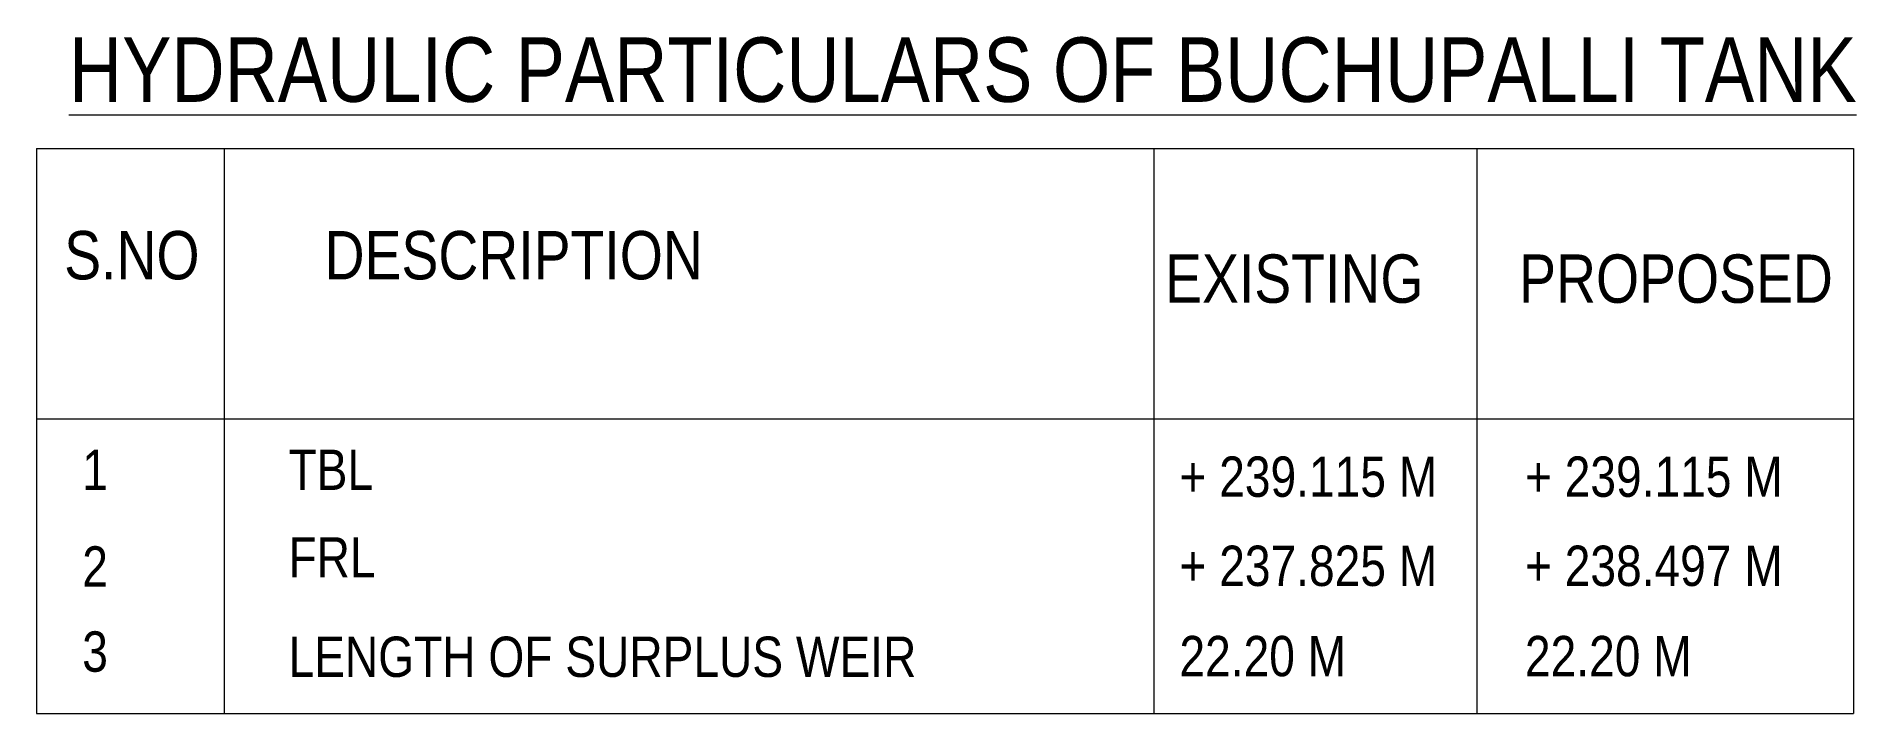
# Model space of a CAD drawing. Header units: inches. Extents: x 23061 to 455738, y -22027 to 396918.
# Drawn here: x 444439 to 455738, y 391624 to 395826 of the extents above; entities that cross this region are included whole.
import ezdxf

# ---------------------------------------------------------------- set-up
doc = ezdxf.new("R2010")
doc.units = ezdxf.units.IN
doc.header["$MEASUREMENT"] = 0
doc.styles.add('ARIAL NARROW', font='ARIALN.TTF')

msp = doc.modelspace()

# ---------------------------------------------------------------- texts
at = {"color": 7, "lineweight": 15, "style": 'ARIAL NARROW'}
for s, height, p in [('%%UHYDRAULIC PARTICULARS OF BUCHUPALLI TANK', 400, (444640.7, 395420.4)), ('S.NO', 300, (444611.4, 394318.8)), ('DESCRIPTION ', 300, (446227.9, 394318.8)), ('EXISTING', 300, (451445.4, 394173.3)), ('PROPOSED', 300, (453643.5, 394173.3)), ('1', 250, (444723.5, 393012.2)), ('TBL', 250, (446003.7, 393012.2)), ('+ 239.115 M', 250, (451534.7, 392969.6)), ('+ 239.115 M', 250, (453679.5, 392969.6)), ('2', 250, (444723.5, 392412.2)), ('FRL', 250, (446003.7, 392469)), ('+ 237.825 M', 250, (451534.7, 392416.4)), ('+ 238.497 M', 250, (453679.5, 392416.4)), ('3', 250, (444723.5, 391884.3)), ('LENGTH OF SURPLUS WEIR', 250, (446003.7, 391851.9)), ('22.20 M', 250, (451534.7, 391856.1)), ('22.20 M', 250, (453679.5, 391856.1))]:
    msp.add_text(s, height=height, dxfattribs=at).set_placement(p)

# ---------------------------------------------------------------- linework, layer by layer
at = {"color": 7, "lineweight": 15}
for p, q in [((444438.9, 395131.7), (455718.4, 395131.7)), ((444438.9, 393453.7), (455718.4, 393453.7)), ((444438.9, 391624.4), (455718.4, 391624.4))]:
    msp.add_line(p, q, dxfattribs=at)
at = {"color": 7, "linetype": 'Continuous', "lineweight": 15}
for p, q in [((444438.9, 395131.7), (444438.9, 391624.4)), ((445604, 395131.7), (445604, 391624.4)), ((451376.6, 395131.7), (451376.6, 391624.4)), ((453381.7, 395131.7), (453381.7, 391624.4)), ((455718.4, 395131.7), (455718.4, 391624.4))]:
    msp.add_line(p, q, dxfattribs=at)

msp.set_redraw_order([(e.dxf.handle, doc.entitydb.next_handle()) for e in msp.query("TEXT MTEXT ATTDEF DIMENSION ARC_DIMENSION")])  # texts and dimensions are drawn at this point

doc.saveas('drawing.dxf')
